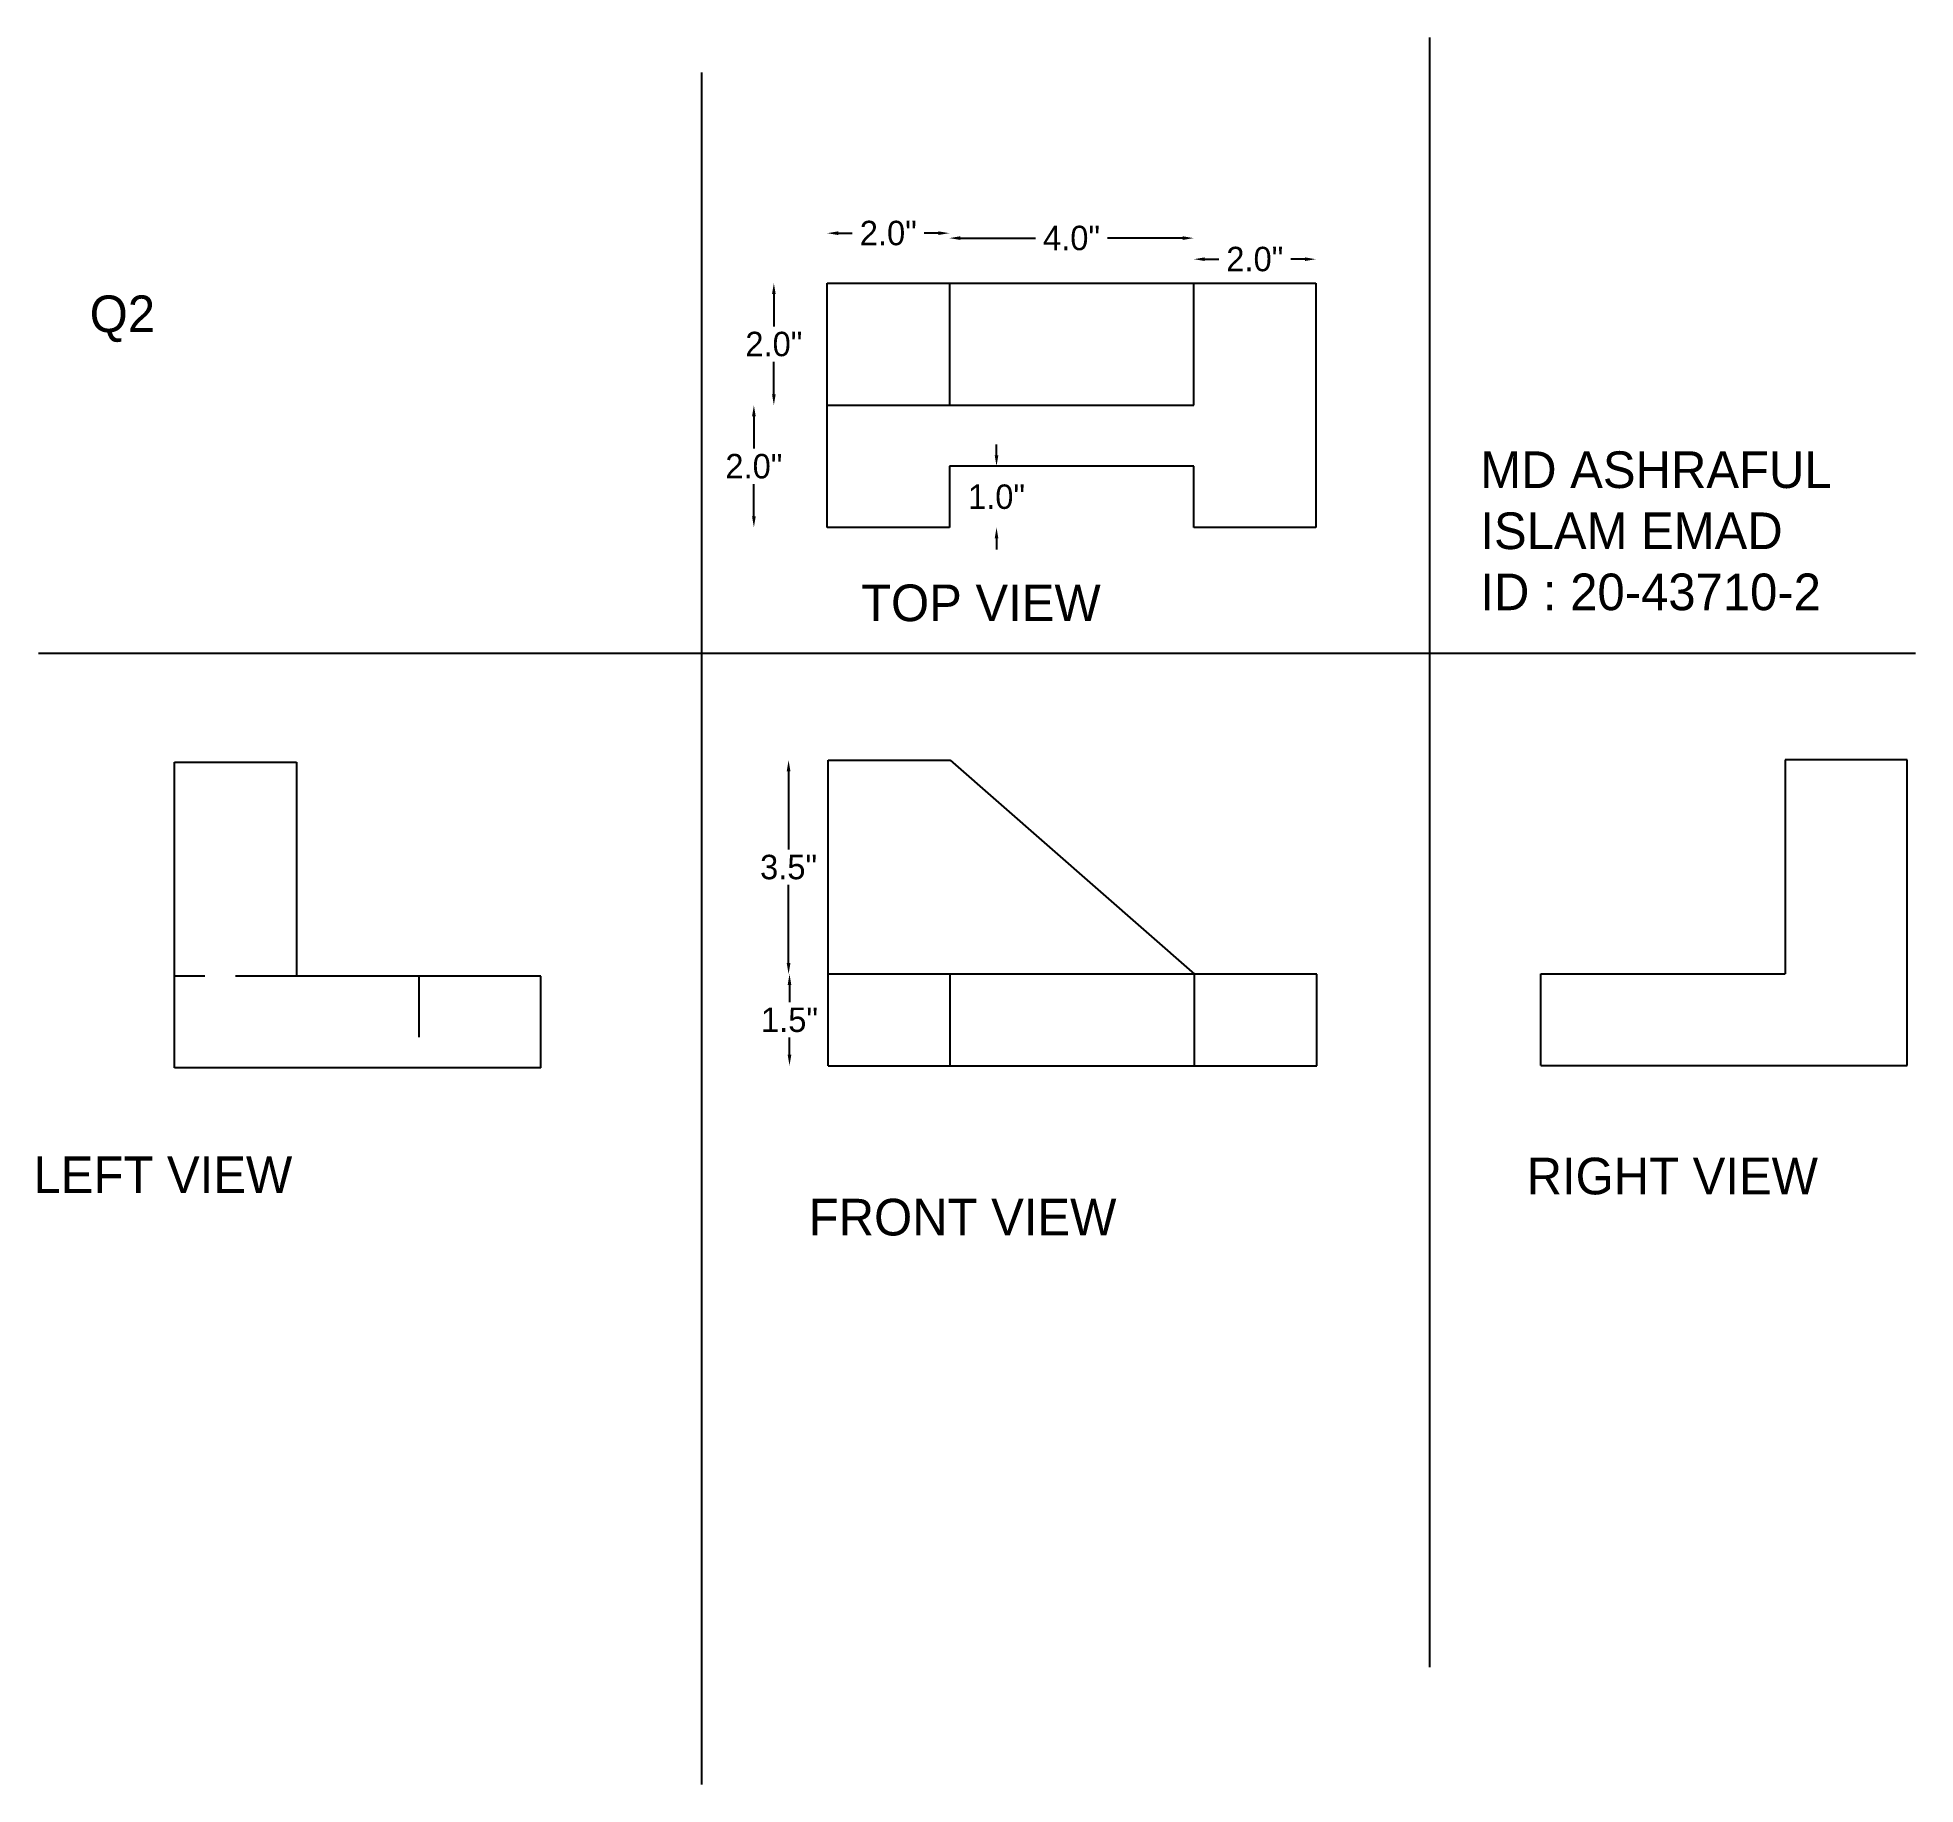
# Model space of a CAD drawing. Header units: inches. Extents: x 33 to 164, y -56 to 143.
# Drawn here: x 87.03 to 117.77, y -55.81 to -27.22 of the extents above; entities that cross this region are included whole.
import ezdxf

# ---------------------------------------------------------------- set-up
doc = ezdxf.new("R2010")
doc.units = ezdxf.units.IN
doc.header["$MEASUREMENT"] = 0
doc.linetypes.add('DASHEDX2', pattern=[1.5, 1, -0.5])
doc.dimstyles.get("Standard").update_dxf_attribs({"dimtxt": 0.4, "dimasz": 0.18, "dimexe": 0.18, "dimexo": 0.0625, "dimgap": 0.09, "dimtad": 0, "dimtih": 1, "dimtoh": 1, "dimdec": 1, "dimzin": 0, "dimdsep": 46, "dimlunit": 3, "dimtxsty": 'Standard', "dimcen": 0.09, "dimse1": 1, "dimse2": 1, "dimadec": 0, "dimazin": 0, "dimtfac": 1, "dimtdec": 1, "dimtofl": 0, "dimtmove": 0, "dimatfit": 3, "dimfxl": 1, "dimtolj": 1, "dimtzin": 0, "dimarcsym": 0})

msp = doc.modelspace()

# ---------------------------------------------------------------- texts
at = {"char_height": 0.6, "attachment_point": 1}
for s, insert, width in [('Q2', (87.885, -31.438), 6.30443), ('MD ASHRAFUL ISLAM EMAD\\PID : 20-43710-2', (110.65, -33.99), 8.21848), ('TOP VIEW', (100.513, -36.17), 7.50775), ('LEFT VIEW', (86.966, -45.534), 8.52783), ('RIGHT VIEW', (111.407, -45.554), 5.95724), ('FRONT VIEW', (99.656, -46.227), 7.99739)]:
    msp.add_mtext(s, dxfattribs=dict(at, insert=insert, width=width))

# ---------------------------------------------------------------- blocks, each defined once
blk = doc.blocks.new('*D3')
at = {"color": 0, "lineweight": -2}
for p, q in [((98.758, -33.415), (98.758, -33.945)), ((98.758, -35.055), (98.758, -34.525))]:
    blk.add_line(p, q, dxfattribs=at)
at = {"color": 0}
for points in [[(98.728, -33.415), (98.788, -33.415), (98.758, -33.235)], [(98.728, -35.055), (98.788, -35.055), (98.758, -35.235)]]:
    blk.add_solid(points, dxfattribs=at)
at = {"layer": 'Defpoints', "color": 0}
for p in [(98.758, -33.235), (99.958, -33.235), (99.958, -35.235)]:
    blk.add_point(p, dxfattribs=at)
at = {"color": 0, "insert": (98.758, -34.235), "char_height": 0.4, "attachment_point": 5}
blk.add_mtext('\\A1;2.0"', dxfattribs=at)
blk = doc.blocks.new('*D4')
at = {"color": 0, "lineweight": -2}
for p, q in [((99.085, -31.415), (99.085, -31.945)), ((99.085, -33.055), (99.085, -32.525))]:
    blk.add_line(p, q, dxfattribs=at)
at = {"color": 0}
for points in [[(99.055, -31.415), (99.115, -31.415), (99.085, -31.235)], [(99.055, -33.055), (99.115, -33.055), (99.085, -33.235)]]:
    blk.add_solid(points, dxfattribs=at)
at = {"layer": 'Defpoints', "color": 0}
for p in [(99.085, -31.235), (99.958, -31.235), (99.958, -33.235)]:
    blk.add_point(p, dxfattribs=at)
at = {"color": 0, "insert": (99.085, -32.235), "char_height": 0.4, "attachment_point": 5}
blk.add_mtext('\\A1;2.0"', dxfattribs=at)
blk = doc.blocks.new('*D5')
at = {"color": 0, "lineweight": -2}
for p, q in [((100.138, -30.418), (100.368, -30.418)), ((101.778, -30.418), (101.548, -30.418))]:
    blk.add_line(p, q, dxfattribs=at)
at = {"color": 0}
for points in [[(100.138, -30.388), (100.138, -30.448), (99.958, -30.418)], [(101.778, -30.388), (101.778, -30.448), (101.958, -30.418)]]:
    blk.add_solid(points, dxfattribs=at)
at = {"layer": 'Defpoints', "color": 0}
for p in [(101.958, -30.418), (99.958, -31.235), (101.958, -31.235)]:
    blk.add_point(p, dxfattribs=at)
at = {"color": 0, "insert": (100.958, -30.418), "char_height": 0.4, "attachment_point": 5}
blk.add_mtext('\\A1;2.0"', dxfattribs=at)
blk = doc.blocks.new('*D6')
at = {"color": 0, "lineweight": -2}
for p, q in [((102.138, -30.499), (103.368, -30.499)), ((105.778, -30.499), (104.548, -30.499))]:
    blk.add_line(p, q, dxfattribs=at)
at = {"color": 0}
for points in [[(102.138, -30.469), (102.138, -30.529), (101.958, -30.499)], [(105.778, -30.469), (105.778, -30.529), (105.958, -30.499)]]:
    blk.add_solid(points, dxfattribs=at)
at = {"layer": 'Defpoints', "color": 0}
for p in [(105.958, -30.499), (101.958, -31.235), (105.958, -31.235)]:
    blk.add_point(p, dxfattribs=at)
at = {"color": 0, "insert": (103.958, -30.499), "char_height": 0.4, "attachment_point": 5}
blk.add_mtext('\\A1;4.0"', dxfattribs=at)
blk = doc.blocks.new('*D8')
at = {"color": 0, "lineweight": -2}
for p, q in [((106.138, -30.844), (106.368, -30.844)), ((107.778, -30.844), (107.548, -30.844))]:
    blk.add_line(p, q, dxfattribs=at)
at = {"color": 0}
for points in [[(106.138, -30.814), (106.138, -30.874), (105.958, -30.844)], [(107.778, -30.814), (107.778, -30.874), (107.958, -30.844)]]:
    blk.add_solid(points, dxfattribs=at)
at = {"layer": 'Defpoints', "color": 0}
for p in [(107.958, -30.844), (105.958, -31.235), (107.958, -31.235)]:
    blk.add_point(p, dxfattribs=at)
at = {"color": 0, "insert": (106.958, -30.844), "char_height": 0.4, "attachment_point": 5}
blk.add_mtext('\\A1;2.0"', dxfattribs=at)
blk = doc.blocks.new('*D9')
at = {"color": 0, "lineweight": -2}
for p, q in [((102.73, -34.055), (102.73, -33.875)), ((102.73, -35.415), (102.73, -35.595))]:
    blk.add_line(p, q, dxfattribs=at)
at = {"color": 0}
for points in [[(102.7, -34.055), (102.76, -34.055), (102.73, -34.235)], [(102.7, -35.415), (102.76, -35.415), (102.73, -35.235)]]:
    blk.add_solid(points, dxfattribs=at)
at = {"layer": 'Defpoints', "color": 0}
for p in [(101.958, -34.235), (101.958, -35.235), (102.73, -35.235)]:
    blk.add_point(p, dxfattribs=at)
at = {"color": 0, "insert": (102.73, -34.735), "char_height": 0.4, "attachment_point": 5}
blk.add_mtext('\\A1;1.0"', dxfattribs=at)
blk = doc.blocks.new('*D10')
at = {"color": 0, "lineweight": -2}
for p, q in [((99.326, -39.228), (99.326, -40.508)), ((99.326, -42.368), (99.326, -41.088))]:
    blk.add_line(p, q, dxfattribs=at)
at = {"color": 0}
for points in [[(99.296, -39.228), (99.356, -39.228), (99.326, -39.048)], [(99.296, -42.368), (99.356, -42.368), (99.326, -42.548)]]:
    blk.add_solid(points, dxfattribs=at)
at = {"layer": 'Defpoints', "color": 0}
for p in [(99.326, -39.048), (99.972, -39.048), (99.972, -42.548)]:
    blk.add_point(p, dxfattribs=at)
at = {"color": 0, "insert": (99.326, -40.798), "char_height": 0.4, "attachment_point": 5}
blk.add_mtext('\\A1;3.5"', dxfattribs=at)
blk = doc.blocks.new('*D11')
at = {"color": 0, "lineweight": -2}
for p, q in [((99.341, -42.728), (99.341, -43.008)), ((99.341, -43.868), (99.341, -43.588))]:
    blk.add_line(p, q, dxfattribs=at)
at = {"color": 0}
for points in [[(99.311, -42.728), (99.371, -42.728), (99.341, -42.548)], [(99.311, -43.868), (99.371, -43.868), (99.341, -44.048)]]:
    blk.add_solid(points, dxfattribs=at)
at = {"layer": 'Defpoints', "color": 0}
for p in [(99.341, -42.548), (99.972, -42.548), (99.972, -44.048)]:
    blk.add_point(p, dxfattribs=at)
at = {"color": 0, "insert": (99.341, -43.298), "char_height": 0.4, "attachment_point": 5}
blk.add_mtext('\\A1;1.5"', dxfattribs=at)

# ---------------------------------------------------------------- dimensions: what is measured, and where the dimension line sits
for base, p1, p2, picture, middle in [((101.958, -30.418), (99.958, -31.235), (101.958, -31.235), '*D5', (100.958, -30.418)), ((105.958, -30.499), (101.958, -31.235), (105.958, -31.235), '*D6', (103.958, -30.499)), ((107.958, -30.844), (105.958, -31.235), (107.958, -31.235), '*D8', (106.958, -30.844))]:
    dim = msp.add_linear_dim(base=base, p1=p1, p2=p2, dimstyle='Standard')
    dim.commit()
    dim.dimension.update_dxf_attribs({"geometry": picture, "text_midpoint": middle})
for base, p1, p2, picture, middle in [((99.085, -31.235), (99.958, -33.235), (99.958, -31.235), '*D4', (99.085, -32.235)), ((98.758, -33.235), (99.958, -35.235), (99.958, -33.235), '*D3', (98.758, -34.235)), ((102.73, -35.235), (101.958, -34.235), (101.958, -35.235), '*D9', (102.73, -34.735)), ((99.326, -39.048), (99.972, -42.548), (99.972, -39.048), '*D10', (99.326, -40.798)), ((99.341, -42.548), (99.972, -44.048), (99.972, -42.548), '*D11', (99.341, -43.298))]:
    dim = msp.add_linear_dim(base=base, p1=p1, p2=p2, angle=90, dimstyle='Standard')
    dim.commit()
    dim.dimension.update_dxf_attribs({"geometry": picture, "text_midpoint": middle})

# ---------------------------------------------------------------- linework, layer by layer
for p, q in [((109.816, -27.215), (109.816, -53.897)), ((97.901, -27.786), (97.901, -55.815)), ((99.958, -33.235), (99.958, -31.235)), ((99.958, -31.235), (101.958, -31.235)), ((101.958, -31.235), (105.958, -31.235)), ((101.958, -31.235), (101.958, -33.235)), ((105.958, -31.235), (107.958, -31.235)), ((105.958, -33.235), (105.958, -31.235)), ((107.958, -31.235), (107.958, -35.235)), ((99.958, -35.235), (99.958, -33.235)), ((99.958, -33.235), (101.958, -33.235)), ((101.958, -33.235), (105.958, -33.235)), ((105.958, -34.235), (101.958, -34.235)), ((101.958, -34.235), (101.958, -35.235)), ((105.958, -35.235), (105.958, -34.235)), ((101.958, -35.235), (99.958, -35.235)), ((107.958, -35.235), (105.958, -35.235)), ((87.048, -37.292), (117.772, -37.292)), ((89.271, -42.58), (89.271, -39.08)), ((89.271, -39.08), (91.271, -39.08)), ((91.271, -39.08), (91.271, -42.58)), ((99.972, -42.548), (99.972, -39.048)), ((99.972, -39.048), (101.972, -39.048)), ((101.972, -39.048), (105.972, -42.548)), ((117.639, -39.042), (115.639, -39.042)), ((115.639, -39.042), (115.639, -42.542)), ((117.639, -42.542), (117.639, -39.042)), ((89.271, -44.08), (89.271, -42.58)), ((93.271, -42.58), (91.271, -42.58)), ((95.271, -42.58), (93.271, -42.58)), ((95.271, -44.08), (95.271, -42.58)), ((99.972, -44.048), (99.972, -42.548)), ((101.972, -42.548), (99.972, -42.548)), ((105.972, -42.548), (101.972, -42.548)), ((101.972, -44.048), (101.972, -42.548)), ((107.972, -42.548), (105.972, -42.548)), ((105.972, -44.048), (105.972, -42.548)), ((107.972, -44.048), (107.972, -42.548)), ((111.639, -44.042), (111.639, -42.542)), ((111.639, -42.542), (113.639, -42.542)), ((113.639, -42.542), (115.639, -42.542)), ((117.639, -44.042), (117.639, -42.542)), ((93.271, -44.08), (89.271, -44.08)), ((95.271, -44.08), (93.271, -44.08)), ((99.972, -44.048), (101.972, -44.048)), ((101.972, -44.048), (105.972, -44.048)), ((105.972, -44.048), (107.972, -44.048)), ((111.639, -44.042), (113.639, -44.042)), ((113.639, -44.042), (117.639, -44.042))]:
    msp.add_line(p, q)
at = {"linetype": 'DASHEDX2'}
for p, q in [((91.271, -42.58), (89.271, -42.58)), ((93.271, -42.58), (93.271, -44.08))]:
    msp.add_line(p, q, dxfattribs=at)

msp.set_redraw_order([(e.dxf.handle, doc.entitydb.next_handle()) for e in msp.query("TEXT MTEXT ATTDEF DIMENSION ARC_DIMENSION")])  # texts and dimensions are drawn at this point

doc.saveas('drawing.dxf')
